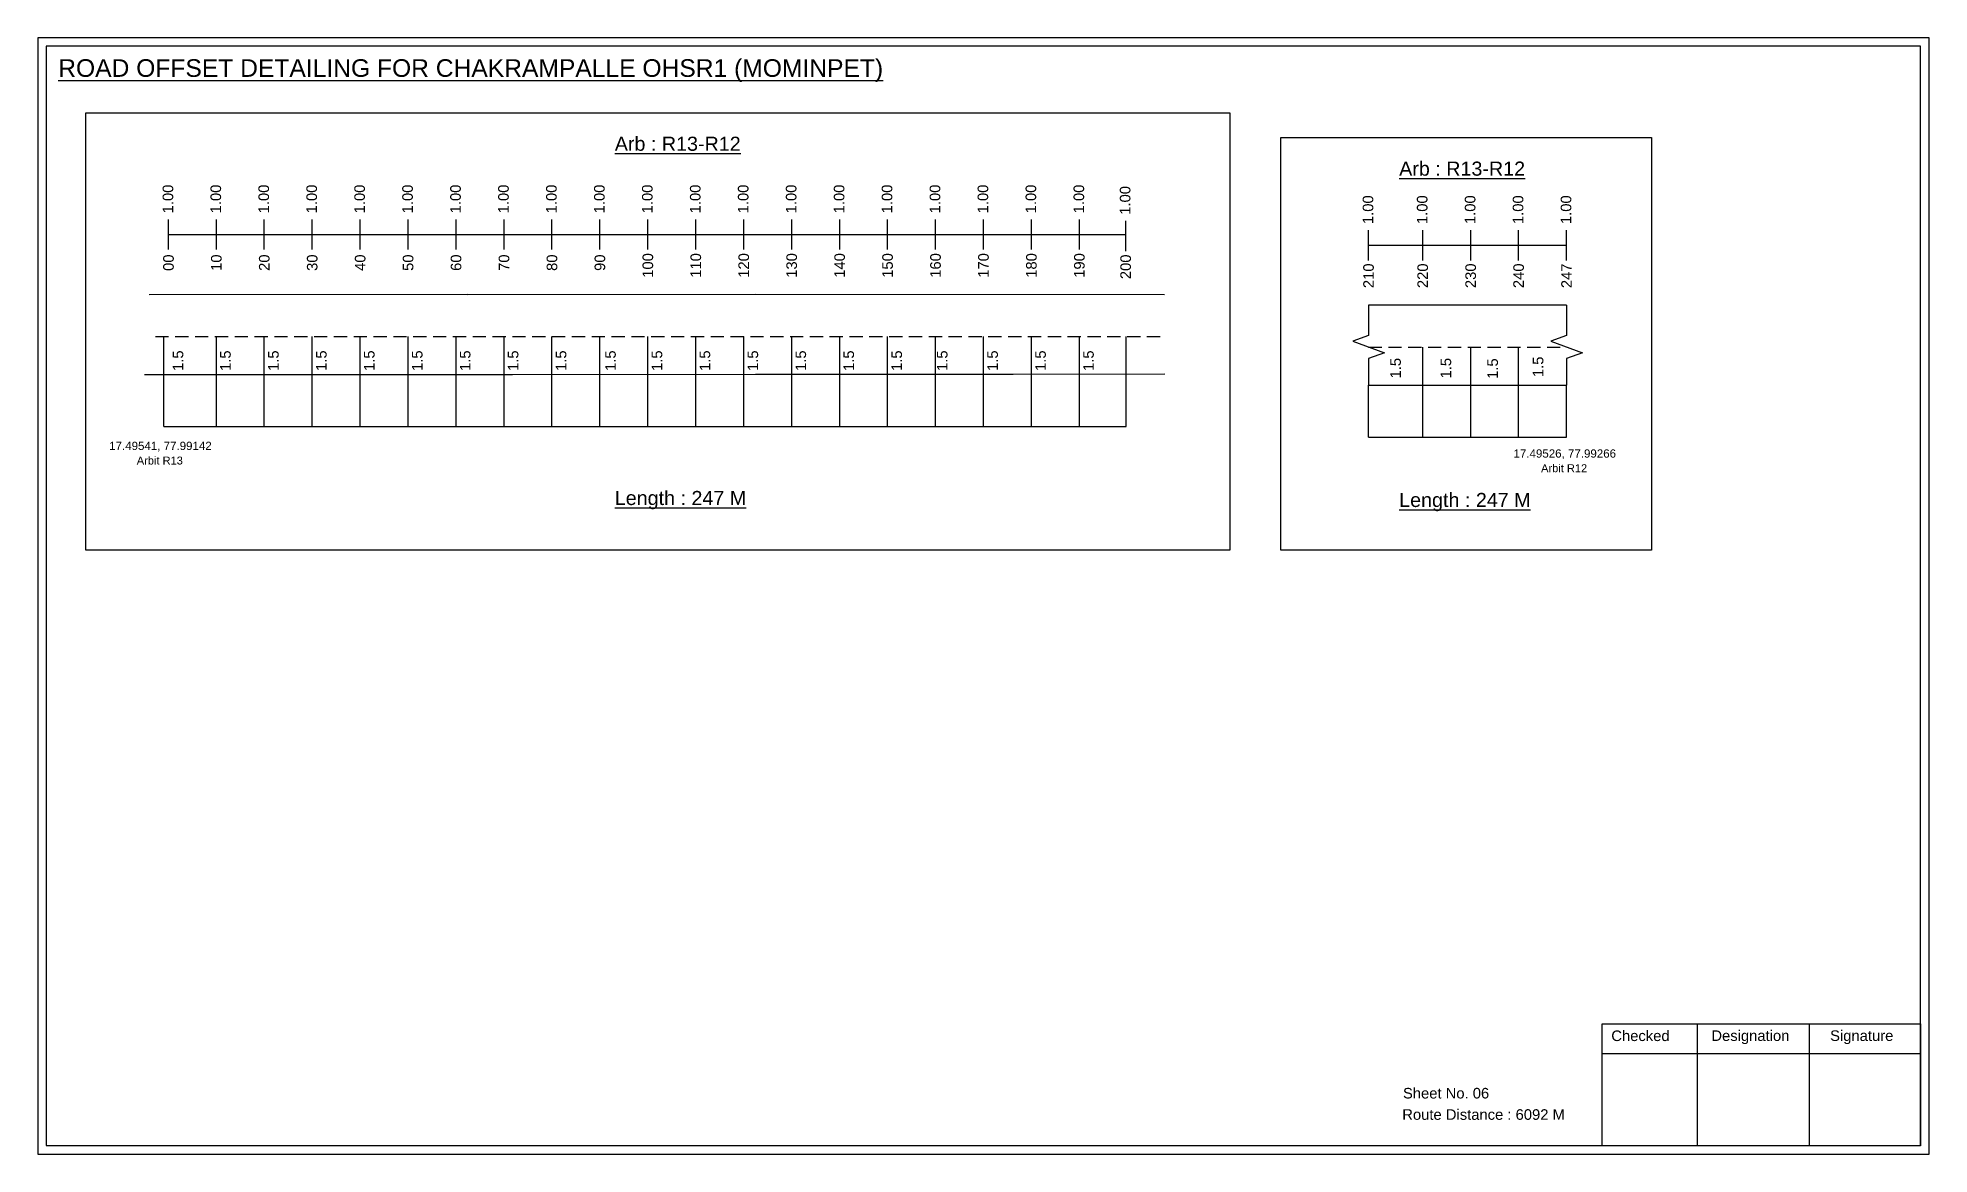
# Model space of a CAD drawing. Header units: inches. Extents: x 664 to 10563, y 382 to 1817.
# Drawn here: x 7290 to 7826, y 1356 to 1673 of the extents above; entities that cross this region are included whole.
import ezdxf

# ---------------------------------------------------------------- set-up
doc = ezdxf.new("R2010")
doc.units = ezdxf.units.IN
doc.header["$MEASUREMENT"] = 0
doc.linetypes.add('DASHED2', pattern=[0.375, 0.25, -0.125])
doc.layers.add('PDF_Geometry', color=7, linetype='Continuous')
doc.layers.add('PDF_Text', color=5, linetype='Continuous')
doc.styles.add('PDF Arial', font='arial.ttf')
doc.styles.get("Standard").update_dxf_attribs({"font": 'arial.ttf'})

msp = doc.modelspace()

# ---------------------------------------------------------------- texts
at = {"color": 242, "true_color": 0xcd2027}
for s, height, p in [('%%UROAD OFFSET DETAILING FOR CHAKRAMPALLE OHSR1 (MOMINPET)', 5, (7295.63, 1661.67)), ('%%UArb : R13-R12', 4, (7453.5, 1640.69)), ('%%UArb : R13-R12', 4, (7675.99, 1633.63)), ('%%ULength : 247 M', 4, (7453.5, 1540.19)), ('%%ULength : 247 M', 4, (7675.99, 1539.63))]:
    msp.add_text(s, height=height, dxfattribs=at).set_placement(p)
at = {"color": 217, "true_color": 0x93278f}
for s, p in [('1.00', (7328.25, 1622.94)), ('1.00', (7341.82, 1622.94)), ('1.00', (7355.42, 1622.94)), ('1.00', (7369.02, 1622.94)), ('1.00', (7382.62, 1622.94)), ('1.00', (7396.22, 1622.94)), ('1.00', (7409.82, 1622.94)), ('1.00', (7423.42, 1622.94)), ('1.00', (7437.02, 1622.94)), ('1.00', (7450.62, 1622.94)), ('1.00', (7464.22, 1622.94)), ('1.00', (7477.82, 1622.94)), ('1.00', (7491.42, 1622.94)), ('1.00', (7505.02, 1622.94)), ('1.00', (7518.62, 1622.94)), ('1.00', (7532.22, 1622.94)), ('1.00', (7545.82, 1622.94)), ('1.00', (7559.42, 1622.94)), ('1.00', (7573.02, 1622.94)), ('1.00', (7586.62, 1622.94)), ('1.00', (7599.75, 1622.54)), ('1.00', (7668.64, 1619.9)), ('1.00', (7684.01, 1619.9)), ('1.00', (7697.61, 1619.9)), ('1.00', (7711.21, 1619.9)), ('1.00', (7724.81, 1619.9)), ('00', (7328.4, 1606.61)), ('10', (7341.97, 1606.61)), ('20', (7355.57, 1606.61)), ('30', (7369.17, 1606.61)), ('40', (7382.77, 1606.61)), ('50', (7396.37, 1606.61)), ('60', (7409.97, 1606.61)), ('70', (7423.57, 1606.61)), ('80', (7437.17, 1606.61)), ('90', (7450.77, 1606.61)), ('100', (7464.37, 1604.66)), ('110', (7477.97, 1604.66)), ('120', (7491.57, 1604.66)), ('130', (7505.17, 1604.66)), ('140', (7518.77, 1604.66)), ('150', (7532.37, 1604.66)), ('160', (7545.97, 1604.66)), ('170', (7559.57, 1604.66)), ('180', (7573.17, 1604.66)), ('190', (7586.77, 1604.66)), ('200', (7599.9, 1604.27)), ('210', (7668.79, 1601.73)), ('220', (7684.16, 1601.73)), ('230', (7697.76, 1601.73)), ('240', (7711.36, 1601.73)), ('247', (7724.96, 1601.73))]:
    msp.add_text(s, height=3, rotation=90, dxfattribs=at).set_placement(p)
for p in [(7331.1, 1578.23), (7344.56, 1578.23), (7358.16, 1578.23), (7371.76, 1578.23), (7385.36, 1578.23), (7398.96, 1578.23), (7412.56, 1578.23), (7426.16, 1578.23), (7439.76, 1578.23), (7453.78, 1578.23), (7466.96, 1578.23), (7480.56, 1578.23), (7494.16, 1578.23), (7507.76, 1578.23), (7521.36, 1578.23), (7534.96, 1578.23), (7547.87, 1578.23), (7562.16, 1578.23), (7575.76, 1578.23), (7589.36, 1578.23), (7676.47, 1576.1), (7690.74, 1576.1), (7704, 1575.98), (7716.89, 1576.48)]:
    msp.add_text('1.5', height=3, rotation=90).set_placement(p)
at = {"color": 5}
for s, height, p in [('17.49541, 77.99142', 2.34, (7310.09, 1555.81)), ('17.49526, 77.99266', 2.34, (7708.42, 1553.64)), ('Arbit R13', 2.246, (7317.91, 1551.69)), ('Arbit R12', 2.246, (7716.24, 1549.51))]:
    msp.add_text(s, height=height, dxfattribs=at).set_placement(p)
for s, p in [('Sheet No. 06', (7677.06, 1371.83)), ('Route Distance : 6092 M', (7676.87, 1365.78))]:
    msp.add_text(s, height=3).set_placement(p)
at = {"layer": 'PDF_Text', "color": 7, "attachment_point": 7, "style": 'PDF Arial'}
for s, insert, char_height in [('Checked', (7736.16, 1388.08), 3.001), ('Designation', (7764.54, 1387.25), 3.0006), ('Signature', (7798.22, 1387.25), 3.001)]:
    msp.add_mtext(s, dxfattribs=dict(at, insert=insert, char_height=char_height))

# ---------------------------------------------------------------- linework, layer by layer
at = {"color": 217, "true_color": 0x93278f}
for p, q in [((7326.92, 1612.64), (7326.92, 1621.2)), ((7340.49, 1612.64), (7340.49, 1621.2)), ((7354.09, 1612.64), (7354.09, 1621.2)), ((7367.69, 1612.64), (7367.69, 1621.2)), ((7381.29, 1612.64), (7381.29, 1621.2)), ((7394.89, 1612.64), (7394.89, 1621.2)), ((7408.49, 1612.64), (7408.49, 1621.2)), ((7422.09, 1612.64), (7422.09, 1621.2)), ((7435.69, 1612.64), (7435.69, 1621.2)), ((7449.29, 1612.64), (7449.29, 1621.2)), ((7462.89, 1612.64), (7462.89, 1621.2)), ((7476.49, 1612.64), (7476.49, 1621.2)), ((7490.09, 1612.64), (7490.09, 1621.2)), ((7503.69, 1612.64), (7503.69, 1621.2)), ((7517.29, 1612.64), (7517.29, 1621.2)), ((7530.89, 1612.64), (7530.89, 1621.2)), ((7544.49, 1612.64), (7544.49, 1621.2)), ((7558.09, 1612.64), (7558.09, 1621.2)), ((7571.69, 1612.64), (7571.69, 1621.2)), ((7585.29, 1612.64), (7585.29, 1621.2)), ((7598.42, 1612.24), (7598.42, 1620.8)), ((7326.92, 1616.91), (7598.42, 1616.91)), ((7667.31, 1609.61), (7667.31, 1618.16)), ((7682.68, 1609.61), (7682.68, 1618.16)), ((7696.28, 1609.61), (7696.28, 1618.16)), ((7709.88, 1609.61), (7709.88, 1618.16)), ((7723.48, 1609.61), (7723.48, 1618.16)), ((7667.31, 1613.88), (7723.48, 1613.88))]:
    msp.add_line(p, q, dxfattribs=at)
for p, q in [((7411.85, 1599.92), (7321.42, 1599.82)), ((7411.85, 1599.92), (7493.43, 1599.99)), ((7493.43, 1599.99), (7609.47, 1599.95)), ((7723.48, 1596.88), (7667.31, 1596.88)), ((7325.6, 1562.5), (7325.6, 1588.03)), ((7340.49, 1562.5), (7340.49, 1588.03)), ((7354.09, 1562.5), (7354.09, 1588.03)), ((7367.69, 1562.5), (7367.69, 1588.03)), ((7381.29, 1562.5), (7381.29, 1588.03)), ((7394.89, 1562.5), (7394.89, 1588.03)), ((7408.49, 1562.5), (7408.49, 1588.03)), ((7422.09, 1562.5), (7422.09, 1588.03)), ((7435.69, 1562.5), (7435.69, 1588.03)), ((7449.29, 1562.5), (7449.29, 1588.03)), ((7462.89, 1562.5), (7462.89, 1588.03)), ((7476.49, 1562.5), (7476.49, 1588.03)), ((7490.09, 1562.5), (7490.09, 1588.03)), ((7503.69, 1562.5), (7503.69, 1588.03)), ((7517.29, 1562.5), (7517.29, 1588.03)), ((7530.89, 1562.5), (7530.89, 1588.03)), ((7544.49, 1562.5), (7544.49, 1588.03)), ((7558.09, 1562.5), (7558.09, 1588.03)), ((7571.69, 1562.5), (7571.69, 1588.03)), ((7585.29, 1562.5), (7585.29, 1588.03)), ((7598.57, 1562.5), (7598.57, 1588.03)), ((7682.68, 1559.46), (7682.68, 1585)), ((7696.28, 1559.46), (7696.28, 1585)), ((7709.88, 1559.46), (7709.88, 1585)), ((7320.09, 1577.23), (7370.31, 1577.23)), ((7366.76, 1577.23), (7424.52, 1577.26)), ((7424.52, 1577.26), (7493.43, 1577.31)), ((7493.43, 1577.31), (7566.46, 1577.36)), ((7566.46, 1577.36), (7609.55, 1577.39)), ((7667.31, 1574.2), (7723.48, 1574.2)), ((7667.31, 1559.46), (7667.31, 1574.2)), ((7723.48, 1559.46), (7723.48, 1574.2))]:
    msp.add_line(p, q)
at = {"linetype": 'DASHED2', "ltscale": 15}
for p, q in [((7323.2, 1588.03), (7609.51, 1588.03)), ((7667.31, 1585), (7723.48, 1585))]:
    msp.add_line(p, q, dxfattribs=at)
at = {"color": 5}
for p, q in [((7325.6, 1562.5), (7598.57, 1562.5)), ((7667.31, 1559.46), (7723.48, 1559.46))]:
    msp.add_line(p, q, dxfattribs=at)
for points in [[(7303.51, 1651.48), (7627.94, 1651.48), (7627.94, 1527.42), (7303.51, 1527.42)], [(7642.42, 1644.44), (7747.58, 1644.44), (7747.58, 1527.42), (7642.42, 1527.42)]]:
    msp.add_lwpolyline(points, close=True)
at = {"linetype": 'Continuous'}
for points in [[(7667.31, 1596.88), (7667.31, 1588.27), (7662.81, 1586.64), (7671.81, 1583.36), (7667.31, 1581.72), (7667.31, 1574.2)], [(7723.48, 1596.88), (7723.48, 1588.27), (7718.98, 1586.64), (7727.98, 1583.36), (7723.48, 1581.72), (7723.48, 1574.2)], [(7723.48, 1596.88), (7723.48, 1588.27), (7718.98, 1586.64), (7727.98, 1583.36), (7723.48, 1581.72), (7723.48, 1574.2)]]:
    msp.add_lwpolyline(points, dxfattribs=at)
at = {"layer": 'PDF_Geometry'}
for points in [[(7289.85, 1672.74), (7289.85, 1356.03), (7826.32, 1356.03), (7826.32, 1672.74)], [(7292.17, 1670.41), (7292.17, 1358.45), (7823.9, 1358.45), (7823.9, 1670.41)]]:
    msp.add_lwpolyline(points, close=True, dxfattribs=at)
at = {"layer": 'PDF_Geometry', "color": 242, "true_color": 0xcc1f26}
msp.add_lwpolyline([(7823.9, 1358.36), (7733.56, 1358.36), (7733.56, 1392.97), (7823.9, 1392.97)], close=True, dxfattribs=at)
for points in [[(7760.54, 1392.97), (7760.54, 1358.36)], [(7792.27, 1392.97), (7792.27, 1358.36)], [(7733.56, 1384.59), (7823.9, 1384.59)]]:
    msp.add_lwpolyline(points, dxfattribs=at)

msp.set_redraw_order([(e.dxf.handle, doc.entitydb.next_handle()) for e in msp.query("TEXT MTEXT ATTDEF DIMENSION ARC_DIMENSION")])  # texts and dimensions are drawn at this point

doc.saveas('drawing.dxf')
